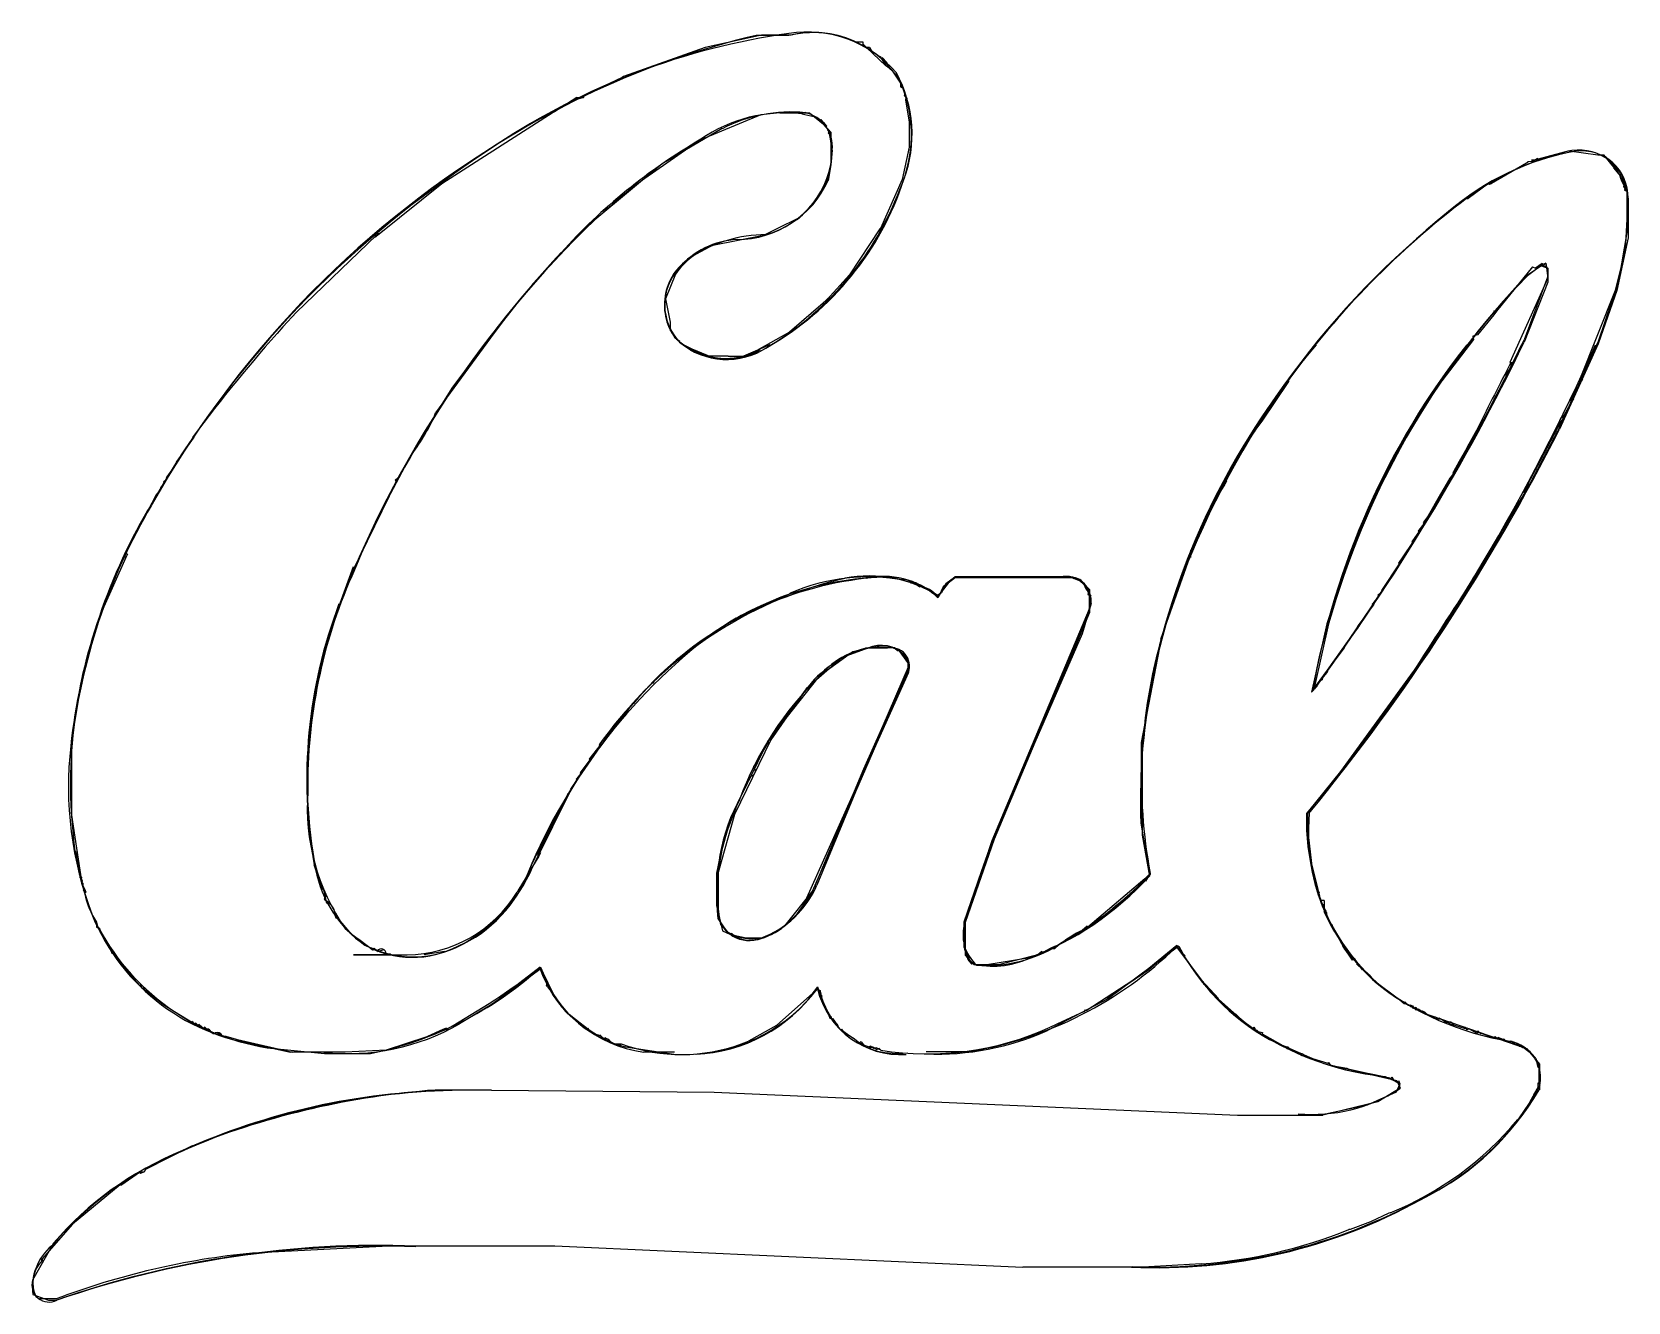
# Model space of a CAD drawing. Extents: x 25 to 1968, y 33 to 1579.
import ezdxf

# ---------------------------------------------------------------- set-up
doc = ezdxf.new("R2010")
doc.units = 0
doc.header["$MEASUREMENT"] = 0
doc.layers.add('Layer0', color=7, linetype='CONTINUOUS')

msp = doc.modelspace()

# ---------------------------------------------------------------- linework, layer by layer
at = {"layer": 'Layer0'}
for p, q in [((913.3, 1575.5), (844.5, 1560.5)), ((946.5, 1575), (906.7, 1575)), ((949.5, 1575.5), (913.3, 1575.5)), ((844.5, 1560.5), (745.2, 1524.8)), ((1027.3, 1567.3), (1036.6, 1567.3)), ((1036.6, 1567.3), (1036.5, 1564.7)), ((1036.5, 1564.7), (1036.5, 1562.6)), ((1036.5, 1564.7), (1036.6, 1563.5)), ((1036.5, 1564.7), (1041.1, 1560.5)), ((1044.5, 1560.5), (1041.1, 1560.5)), ((1041.1, 1560.5), (1049.3, 1552.7)), ((1044.5, 1560.5), (1049.3, 1552.7)), ((1049.3, 1552.7), (1064.2, 1538.4)), ((1057.5, 1549.5), (1064.2, 1538.4)), ((1060.3, 1548.2), (1066, 1541.8)), ((743.8, 1523.7), (696.7, 1501.3)), ((745.2, 1524.8), (743.8, 1523.7)), ((745.2, 1524.8), (743.8, 1523.7)), ((1082.4, 1518.7), (1082.4, 1512.5)), ((688.6, 1499.6), (671.5, 1488.5)), ((688.6, 1499.6), (689.5, 1497.5)), ((688.6, 1499.6), (696.6, 1499.6)), ((696.6, 1499.6), (689.5, 1497.5)), ((696.7, 1501.3), (696.6, 1499.6)), ((1082.4, 1512.5), (1084, 1511.5)), ((1087.9, 1502.9), (1086.7, 1501.7)), ((1086.7, 1501.7), (1090.2, 1498.2)), ((1087.9, 1502.9), (1090.2, 1498.2)), ((1090.2, 1498.2), (1088.3, 1497.7)), ((1088.3, 1497.7), (1088.5, 1496.5)), ((1090.2, 1498.2), (1088.5, 1496.5)), ((1088.5, 1496.5), (1093, 1469.5)), ((659.7, 1481), (524, 1394.5)), ((661.1, 1481.9), (659.7, 1481)), ((670.1, 1487.6), (661.1, 1481.9)), ((670.7, 1489.3), (670.1, 1487.6)), ((671.5, 1488.5), (670.1, 1487.6)), ((670.7, 1489.3), (671.5, 1488.5)), ((912.5, 1478.5), (838, 1447.5)), ((935.5, 1480.9), (912.5, 1478.5)), ((935.5, 1480.9), (971.6, 1480.9)), ((962.5, 1479.5), (980.5, 1475.5)), ((971.6, 1480.9), (984.2, 1470.6)), ((865.5, 1461.5), (792.5, 1418.5)), ((980.5, 1475.5), (997.5, 1457.4)), ((985.5, 1472.5), (984.2, 1470.6)), ((984.2, 1470.6), (990.7, 1465.2)), ((985.5, 1472.5), (990.7, 1465.2)), ((988.3, 1469.2), (991, 1466.3)), ((988.3, 1469.2), (990.7, 1465.2)), ((991, 1466.3), (990.5, 1464.5)), ((990.5, 1464.5), (991.5, 1463.5)), ((991, 1466.3), (990.7, 1465.2)), ((991, 1466.3), (992.6, 1464.6)), ((992.6, 1464.6), (991.5, 1463.5)), ((991.5, 1463.5), (994.5, 1460.5)), ((994.5, 1460.5), (993.5, 1459.5)), ((993.5, 1459.5), (995, 1458)), ((994.5, 1460.5), (995.5, 1459.5)), ((995, 1458), (994.5, 1456.5)), ((995.5, 1459.5), (995, 1458)), ((995, 1458), (996.5, 1456.5)), ((997.5, 1457.4), (997.5, 1417.5)), ((1093, 1469.5), (1093, 1438.8)), ((838, 1447.5), (771.2, 1400.7)), ((994.5, 1456.5), (996, 1455)), ((996.5, 1456.5), (996, 1455)), ((996, 1455), (997.5, 1453.5)), ((997.5, 1453.5), (996.6, 1452.6)), ((1093, 1438.8), (1084.5, 1399.5)), ((792.5, 1418.5), (710.5, 1350.5)), ((1844.5, 1419.5), (1801.8, 1394.8)), ((1845.9, 1421.3), (1844.5, 1419.5)), ((1845.8, 1420.2), (1844.5, 1419.5)), ((1852.6, 1421.4), (1845.9, 1421.3)), ((1850.5, 1423.5), (1852.6, 1421.4)), ((1850.5, 1423.5), (1855.2, 1423.5)), ((1855.2, 1423.5), (1852.6, 1421.4)), ((1857.7, 1425.3), (1855.2, 1423.5)), ((1859.5, 1423.5), (1855.2, 1423.5)), ((1857.7, 1425.3), (1858.5, 1424.5)), ((1896.5, 1434.5), (1858.5, 1424.5)), ((1858.5, 1424.5), (1859.5, 1423.5)), ((1896.5, 1434.5), (1931.3, 1429.5)), ((1931.3, 1429.5), (1938.3, 1429.5)), ((1938.3, 1429.5), (1958.6, 1404.1)), ((771.2, 1400.7), (759.8, 1392.6)), ((771.2, 1400.7), (759.8, 1392.6)), ((997.5, 1417.5), (994.5, 1398.5)), ((1084.5, 1399.5), (1058.2, 1339.8)), ((1952.3, 1415.4), (1950.8, 1413.8)), ((1958.6, 1404.1), (1950.8, 1413.8)), ((524, 1394.5), (447.7, 1333.1)), ((1798.3, 1394.7), (1773.5, 1376.5)), ((1799.5, 1395.5), (1798.3, 1394.7)), ((1798.3, 1394.7), (1799.5, 1393.5)), ((1799.5, 1395.5), (1801.8, 1394.8)), ((1801.8, 1394.8), (1799.5, 1393.5)), ((1963, 1392.7), (1962.6, 1390.9)), ((1962.6, 1390.9), (1964, 1388.7)), ((1963.4, 1394.6), (1963, 1392.7)), ((1963, 1392.7), (1964.4, 1390.6)), ((1964, 1388.7), (1963.5, 1386.5)), ((1963.5, 1386.5), (1966.5, 1385.5)), ((1964.4, 1390.6), (1964, 1388.7)), ((1964, 1388.7), (1966.1, 1385.6)), ((1966.1, 1385.6), (1966.5, 1385.5)), ((1966.5, 1385.5), (1966.5, 1351.5)), ((1967, 1384.3), (1967, 1337.5)), ((976.3, 1369.1), (959.3, 1353.1)), ((976.3, 1369.1), (974.9, 1368.8)), ((1772.6, 1377.4), (1771.4, 1376.5)), ((1771.4, 1376.5), (1773.5, 1376.5)), ((1772.6, 1377.4), (1773.5, 1376.5)), ((1968, 1376.9), (1968, 1328.5)), ((957.3, 1352.2), (932.9, 1340.1)), ((959.3, 1353.1), (956.5, 1350.5)), ((957.3, 1352.2), (956.5, 1350.5)), ((959.3, 1353.1), (957.3, 1352.2)), ((1966.5, 1351.5), (1964.5, 1313.5)), ((444.6, 1331.9), (347.2, 1238)), ((447.2, 1334.1), (442.9, 1329.2)), ((447.7, 1333.1), (442.9, 1329.2)), ((447.2, 1334.1), (447.7, 1333.1)), ((915.5, 1331.5), (853.9, 1319.1)), ((932.9, 1340.1), (915.5, 1331.5)), ((1057.2, 1339.5), (1020.5, 1283.5)), ((1058.2, 1339.8), (1057.2, 1339.5)), ((1968, 1328.5), (1954.5, 1264.5)), ((1967, 1337.5), (1956.5, 1275.5)), ((846.8, 1316.2), (846.8, 1316.2)), ((853.9, 1319.1), (852.1, 1318.5)), ((853.9, 1319.1), (852.1, 1318.5)), ((1964.5, 1313.5), (1952.5, 1264.5)), ((808.5, 1284.5), (796.5, 1254.5)), ((1020.5, 1283.5), (993.2, 1253.6)), ((1851.8, 1293.2), (1807.9, 1239.1)), ((1862.5, 1294.5), (1844.5, 1282.5)), ((1863.5, 1295.5), (1845.5, 1282.5)), ((1851.8, 1293.2), (1855.5, 1291.5)), ((1862.4, 1296.6), (1855.5, 1291.5)), ((1863.4, 1297.4), (1862.4, 1296.6)), ((1862.4, 1296.6), (1863.5, 1295.5)), ((1862.5, 1294.5), (1870.5, 1291.5)), ((1863.4, 1297.4), (1865.5, 1296.5)), ((1865.5, 1296.5), (1863.5, 1295.5)), ((1863.5, 1295.5), (1870, 1292.2)), ((1867.9, 1297.7), (1865.5, 1296.5)), ((1865.5, 1296.5), (1868.2, 1295.3)), ((1867.9, 1297.7), (1868.2, 1295.3)), ((1868.2, 1295.3), (1870.5, 1279.5)), ((1870, 1292.2), (1870, 1280.5)), ((1870.5, 1291.5), (1870.5, 1274.5)), ((1870.5, 1279.5), (1824.2, 1176.6)), ((1870, 1280.5), (1841.5, 1204.5)), ((1870.5, 1274.5), (1841.5, 1201.5)), ((1952.5, 1264.5), (1909.3, 1156.6)), ((1956.5, 1275.5), (1931.5, 1202.5)), ((1954.5, 1264.5), (1931.5, 1199.5)), ((796.5, 1254.5), (802.1, 1225.8)), ((988.1, 1249.2), (947.4, 1213.7)), ((994.7, 1254.9), (988.1, 1249.2)), ((994.7, 1254.9), (988.1, 1249.2)), ((996.5, 1256.5), (993.2, 1253.6)), ((994.7, 1254.9), (993.2, 1253.6)), ((347.2, 1238), (330.7, 1220.1)), ((599.2, 1228), (583.5, 1206.7)), ((599.2, 1228), (599.2, 1228)), ((802.1, 1225.8), (802.1, 1215.8)), ((1804.5, 1234.9), (1784.7, 1210.4)), ((1804.5, 1239.5), (1807.9, 1239.1)), ((1804.5, 1239.5), (1804.5, 1234.9)), ((1807.9, 1239.1), (1804.5, 1234.9)), ((330.7, 1220.1), (330.7, 1220.1)), ((583.5, 1206.7), (516.6, 1115.4)), ((802.1, 1215.8), (803.6, 1214.1)), ((808.5, 1207), (809.9, 1205.3)), ((809.5, 1206.7), (809.9, 1205.3)), ((809.9, 1205.3), (813.7, 1202.8)), ((947.4, 1213.7), (907.5, 1191.5)), ((1779.7, 1204.6), (1726.6, 1135.4)), ((1784.7, 1210.4), (1779.1, 1209)), ((1779.1, 1209), (1779.7, 1204.6)), ((575.5, 1198.5), (536.5, 1145.5)), ((813.9, 1202.1), (821.5, 1196.2)), ((818.5, 1198.5), (846.5, 1184.5)), ((821.5, 1196.2), (827.5, 1192.5)), ((827.5, 1192.5), (826.7, 1191.7)), ((828.5, 1193.5), (827.5, 1192.5)), ((828.5, 1193.5), (854.1, 1182.9)), ((923.5, 1198.5), (891.5, 1184.5)), ((911.7, 1192.2), (907.5, 1191.5)), ((1931.5, 1202.5), (1882.5, 1093.5)), ((1931.5, 1199.5), (1884.5, 1095.5)), ((872.5, 1184.5), (846.5, 1184.5)), ((872.5, 1184.5), (891.5, 1184.5)), ((1825.5, 1170.5), (1817, 1160.4)), ((1825.5, 1176.7), (1824.2, 1176.6)), ((1824.2, 1176.6), (1828.5, 1176.6)), ((1824.2, 1176.6), (1829.4, 1176.4)), ((1825.5, 1176.7), (1829.4, 1176.4)), ((1825.5, 1176.7), (1825.5, 1170.5)), ((1554.5, 1153.5), (1522.1, 1105.4)), ((1554.5, 1155.6), (1553.6, 1154.4)), ((1553.6, 1154.4), (1554.5, 1153.5)), ((1554.5, 1155.6), (1554.5, 1153.5)), ((1910.3, 1152.7), (1898.7, 1132.5)), ((1909.3, 1156.6), (1908.5, 1154.5)), ((1908.5, 1154.5), (1910.3, 1152.7)), ((1912.4, 1156.6), (1909.3, 1156.6)), ((1912.4, 1156.6), (1910.3, 1152.7)), ((536.5, 1145.5), (502.5, 1091.5)), ((1725.7, 1134), (1716.5, 1119.6)), ((1726.6, 1135.4), (1725.7, 1134)), ((1726.6, 1135.4), (1725.7, 1134)), ((1899.3, 1128.7), (1888.3, 1109.5)), ((1898.7, 1132.5), (1897.5, 1130.5)), ((1897.5, 1130.5), (1899.3, 1128.7)), ((1901.4, 1132.5), (1898.7, 1132.5)), ((1901.4, 1132.5), (1899.3, 1128.7)), ((516.6, 1115.4), (516.6, 1115.4)), ((1711.4, 1109.6), (1701.5, 1094.5)), ((1712.3, 1111), (1710.6, 1110.4)), ((1710.6, 1110.4), (1711.4, 1109.6)), ((1712.3, 1111), (1711.4, 1109.6)), ((1716.5, 1117.5), (1712.3, 1111)), ((1716.5, 1119.6), (1715.7, 1118.3)), ((1715.7, 1118.3), (1716.5, 1117.5)), ((1716.5, 1119.6), (1716.5, 1117.5)), ((1890.4, 1109.5), (1882.5, 1101.5)), ((1886.3, 1109.3), (1882.5, 1101.5)), ((1888.3, 1109.5), (1886.3, 1109.3)), ((1889.5, 1109.7), (1888.3, 1109.5)), ((1888.3, 1109.5), (1890.4, 1109.5)), ((1701.5, 1092.5), (1696.6, 1086.4)), ((1701.5, 1092.5), (1697.7, 1085.3)), ((1701.5, 1094.5), (1700.7, 1093.3)), ((1700.7, 1093.3), (1701.5, 1092.5)), ((1701.5, 1094.5), (1701.5, 1092.5)), ((1787.5, 1101.5), (1772.1, 1073.7)), ((1787.5, 1101.5), (1785.6, 1097.9)), ((1787.7, 1101.3), (1785.6, 1097.9)), ((1886, 1104.8), (1873.7, 1084)), ((1886, 1104.8), (1873.7, 1081)), ((1886, 1104.8), (1879.1, 1093.3)), ((1886, 1104.8), (1882.5, 1101.5)), ((1884.7, 1102.6), (1882.5, 1101.5)), ((1886, 1104.8), (1884.7, 1102.6)), ((221.5, 1084.5), (201.5, 1056.5)), ((221.4, 1086.6), (220.5, 1085.5)), ((220.5, 1085.5), (221.5, 1084.5)), ((221.4, 1086.6), (222.3, 1085.7)), ((222.3, 1085.7), (221.5, 1084.5)), ((1697.7, 1085.3), (1661.7, 1016.8)), ((1696.6, 1086.4), (1697.7, 1085.3)), ((1771.6, 1072.4), (1760.9, 1053.4)), ((1772.1, 1073.7), (1771.6, 1072.4)), ((1772.1, 1073.7), (1771.6, 1072.4)), ((1873.7, 1081), (1860.5, 1056.4)), ((1873.7, 1084), (1873.7, 1081)), ((201.5, 1054.5), (189.5, 1037.5)), ((201.5, 1056.5), (200.7, 1055.3)), ((200.7, 1055.3), (201.5, 1054.5)), ((201.5, 1056.5), (201.5, 1054.5)), ((487, 1064), (475.2, 1044.1)), ((487.9, 1065.4), (487, 1064)), ((1487.5, 1049.5), (1482.5, 1042.5)), ((1487.5, 1051.6), (1486.7, 1050.3)), ((1486.7, 1050.3), (1487.5, 1049.5)), ((1487.5, 1051.6), (1487.5, 1049.5)), ((1762.6, 1056.4), (1755.5, 1043.7)), ((1762.6, 1056.4), (1760.9, 1053.4)), ((1762.7, 1056.3), (1760.9, 1053.4)), ((1860.5, 1056.4), (1846.5, 1029.8)), ((186.5, 1030.5), (182.5, 1025.5)), ((186.5, 1032.5), (185.5, 1031.5)), ((185.5, 1031.5), (186.5, 1030.5)), ((189.5, 1035.5), (186.5, 1032.5)), ((186.5, 1032.5), (187.4, 1031.6)), ((187.4, 1031.6), (186.5, 1030.5)), ((189.5, 1037.5), (188.7, 1036.3)), ((188.7, 1036.3), (189.5, 1035.5)), ((189.5, 1037.5), (190.5, 1036.5)), ((190.5, 1036.5), (189.5, 1035.5)), ((468.8, 1032.2), (415.2, 922.8)), ((470.8, 1036.7), (467.5, 1033.5)), ((467.5, 1033.5), (468.8, 1032.2)), ((470.8, 1036.7), (468.8, 1032.2)), ((475.2, 1044.1), (470.8, 1036.7)), ((1476.9, 1032.5), (1475.7, 1030.3)), ((1475.7, 1030.3), (1477.2, 1028.8)), ((1481.8, 1041.2), (1476.9, 1032.5)), ((1479.4, 1032.5), (1476.9, 1032.5)), ((1479.4, 1032.5), (1477.2, 1028.8)), ((1482.5, 1042.5), (1481.7, 1041.3)), ((1482.5, 1042.5), (1481.8, 1041.2)), ((1750.8, 1035.2), (1739.6, 1016.3)), ((1751.5, 1036.5), (1750.6, 1035.4)), ((1751.5, 1036.5), (1750.8, 1035.2)), ((1755.5, 1041.5), (1751.5, 1036.5)), ((1755.5, 1043.7), (1754.7, 1042.3)), ((1754.7, 1042.3), (1755.5, 1041.5)), ((1755.5, 1043.7), (1755.5, 1041.5)), ((1846.5, 1029.8), (1845.7, 1028.3)), ((1846.5, 1029.8), (1846.5, 1027.5)), ((175.8, 1014.2), (138.6, 943.5)), ((176.5, 1015.5), (175.6, 1014.4)), ((176.5, 1015.5), (175.8, 1014.2)), ((182.5, 1023.5), (176.5, 1015.5)), ((182.5, 1025.5), (181.6, 1024.4)), ((181.6, 1024.4), (182.5, 1023.5)), ((182.5, 1025.5), (182.5, 1023.5)), ((1477.2, 1028.8), (1463.5, 1006.4)), ((1661.7, 1016.8), (1656.1, 1003.6)), ((1739.6, 1016.3), (1724.8, 990.2)), ((1842.1, 1017.9), (1832.5, 1002.7)), ((1842.2, 1021.5), (1840.6, 1019.4)), ((1840.6, 1019.4), (1842.1, 1017.9)), ((1844.4, 1021.5), (1842.1, 1017.9)), ((1846.5, 1027.5), (1842.2, 1021.5)), ((1844.4, 1021.5), (1842.2, 1021.5)), ((1845.7, 1028.3), (1846.5, 1027.5)), ((1462.9, 1005.1), (1436.5, 947.5)), ((1463.5, 1006.4), (1462.8, 1005.2)), ((1463.5, 1006.4), (1462.9, 1005.1)), ((1656.1, 1003.6), (1629.5, 940.7)), ((1832.5, 1002.7), (1823.5, 988.5)), ((1713.5, 972.5), (1712.6, 971.4)), ((1719.5, 980.5), (1713.5, 972.5)), ((1713.5, 972.5), (1713.5, 970.5)), ((1719.4, 982.6), (1718.5, 981.5)), ((1718.5, 981.5), (1719.5, 980.5)), ((1723.8, 988.7), (1719.4, 982.6)), ((1719.4, 982.6), (1720.4, 981.6)), ((1720.4, 981.6), (1719.5, 980.5)), ((1724.8, 990.2), (1723.8, 988.7)), ((1724.8, 990.2), (1723.8, 988.7)), ((1819.5, 979.5), (1812.5, 969.5)), ((1819.5, 981.5), (1818.6, 980.4)), ((1818.6, 980.4), (1819.5, 979.5)), ((1823.5, 986.5), (1819.5, 981.5)), ((1819.5, 981.5), (1819.5, 979.5)), ((1823.5, 988.5), (1822.7, 987.3)), ((1822.7, 987.3), (1823.5, 986.5)), ((1823.5, 988.5), (1823.5, 986.5)), ((1705.5, 957.5), (1694.5, 941.5)), ((1705.5, 959.5), (1704.7, 958.3)), ((1704.7, 958.3), (1705.5, 957.5)), ((1713.5, 970.5), (1705.5, 959.5)), ((1705.5, 959.5), (1705.5, 957.5)), ((1712.6, 971.4), (1713.5, 970.5)), ((1805.7, 955.3), (1803.5, 951.5)), ((1805.5, 957.5), (1804.7, 956.3)), ((1804.7, 956.3), (1805.7, 955.3)), ((1812.5, 967.5), (1805.5, 957.5)), ((1805.5, 957.5), (1806.5, 956.5)), ((1806.5, 956.5), (1805.7, 955.3)), ((1812.5, 969.5), (1811.7, 968.3)), ((1811.7, 968.3), (1812.5, 967.5)), ((1812.5, 969.5), (1812.5, 967.5)), ((139.6, 939.4), (111.2, 875.8)), ((138.6, 943.5), (137.5, 941.5)), ((137.5, 941.5), (139.6, 939.4)), ((141.4, 943.5), (138.6, 943.5)), ((141.4, 943.5), (139.6, 939.4)), ((1434.5, 940.5), (1398.8, 839.5)), ((1435.5, 944), (1433.5, 941.5)), ((1433.5, 941.5), (1434.5, 940.5)), ((1434.5, 940.5), (1435.5, 939.5)), ((1435.5, 948.5), (1435.5, 944)), ((1435.5, 948.5), (1436.5, 947.5)), ((1437.5, 946.5), (1435.5, 944)), ((1435.5, 944), (1435.5, 939.5)), ((1436.5, 947.5), (1437.5, 946.5)), ((1629.5, 940.7), (1622.9, 921.4)), ((1689.3, 933.7), (1688.5, 932.5)), ((1693.7, 940), (1689.3, 933.7)), ((1689.3, 933.7), (1690.3, 932.7)), ((1690.3, 932.7), (1689.5, 931.5)), ((1694.5, 941.5), (1693.7, 940)), ((1694.7, 941.3), (1693.7, 940)), ((1796.8, 940.5), (1779.3, 914.7)), ((1801.7, 948.6), (1796.8, 940.5)), ((1803.5, 951.5), (1801.7, 948.6)), ((416.4, 928.2), (398.2, 878.8)), ((416.4, 928.2), (415.2, 922.8)), ((1149.1, 916), (1134.5, 903.5)), ((1150.3, 916), (1137.5, 907.5)), ((1148.2, 915), (1137.5, 907.5)), ((1149.5, 915), (1140.5, 908.3)), ((1290.5, 915), (1148.2, 915)), ((1282.5, 916), (1149.1, 916)), ((1149.5, 915), (1292, 915)), ((1280.5, 916), (1150.3, 916)), ((1290.5, 915), (1302.5, 910.5)), ((1292, 915), (1293.5, 913.5)), ((1295.6, 914.5), (1293.5, 913.5)), ((1295.6, 914.5), (1296.5, 912.5)), ((1296.5, 912.5), (1296.9, 914.2)), ((1296.9, 914.2), (1306.7, 906)), ((1426.5, 922.5), (1399.5, 840.5)), ((1622.9, 921.4), (1601.5, 858.5)), ((1689.5, 931.5), (1668.5, 900.5)), ((1688.5, 932.5), (1689.5, 931.5)), ((1779.3, 914.7), (1778.5, 913.5)), ((1778.5, 913.5), (1779.5, 912.5)), ((1779.3, 914.7), (1780.3, 913.7)), ((1780.3, 913.7), (1779.5, 912.5)), ((946.9, 894.8), (883.9, 866.1)), ((948.2, 895.8), (946.9, 894.8)), ((948.2, 895.8), (946.9, 894.8)), ((1086, 913), (1085, 912)), ((1086, 913), (1087.3, 911.5)), ((1087.3, 911.5), (1095.5, 909.5)), ((1095.5, 909.5), (1094.5, 908.5)), ((1094.5, 908.5), (1099, 908.5)), ((1096.3, 910.3), (1095.5, 909.5)), ((1096.3, 910.3), (1099, 908.5)), ((1099, 908.5), (1103.5, 905.4)), ((1101.5, 908.5), (1099, 908.5)), ((1101.5, 908.5), (1103.5, 905.4)), ((1103.5, 907.5), (1103.5, 905.4)), ((1103.5, 907.5), (1105.6, 904.1)), ((1103.5, 905.4), (1105.9, 903.8)), ((1105.5, 906.5), (1105.6, 904.1)), ((1107.5, 905.5), (1105.6, 904.1)), ((1107.5, 905.5), (1110.8, 903.2)), ((1132.5, 896.5), (1126.5, 892.5)), ((1140.5, 908.3), (1127.5, 891.5)), ((1137.5, 907.5), (1127.8, 890.3)), ((1134.5, 903.5), (1128.9, 892.3)), ((1137.5, 907.5), (1132.5, 896.5)), ((1302.5, 910.5), (1312.5, 900.5)), ((1305.6, 906.5), (1311.3, 898.3)), ((1311, 896.7), (1310.5, 894.5)), ((1310.5, 894.5), (1312, 893.5)), ((1311.3, 898.3), (1311, 896.7)), ((1311, 896.7), (1314.1, 892.1)), ((1312.5, 900.5), (1312.5, 872.5)), ((1664.5, 894.5), (1663.5, 893.5)), ((1668.5, 898.5), (1664.5, 894.5)), ((1664.5, 894.5), (1665.4, 893.6)), ((1668.5, 900.5), (1667.7, 899.3)), ((1667.7, 899.3), (1668.5, 898.5)), ((1668.5, 900.5), (1669.5, 899.5)), ((1669.5, 899.5), (1668.5, 898.5)), ((111.3, 877.7), (111.2, 875.8)), ((398.9, 882.8), (398.2, 878.8)), ((1312, 876.5), (1193.5, 594.5)), ((1314.5, 883.5), (1303.5, 846.5)), ((1312, 893.5), (1314.1, 892.1)), ((1312, 893.5), (1312, 872.5)), ((1657.7, 881.3), (1639.5, 856.5)), ((1657.5, 883.5), (1656.6, 882.4)), ((1656.6, 882.4), (1657.7, 881.3)), ((1664.5, 892.5), (1657.5, 883.5)), ((1657.5, 883.5), (1658.5, 882.5)), ((1658.5, 882.5), (1657.7, 881.3)), ((1663.5, 893.5), (1664.5, 892.5)), ((1665.4, 893.6), (1664.5, 892.5)), ((883.7, 866.3), (882.6, 865.5)), ((883.9, 866.1), (882.6, 865.5)), ((1312, 872.5), (1190.5, 584.2)), ((1312.5, 872.5), (1196.5, 596.5)), ((1601.5, 858.5), (1582.5, 775.5)), ((1603.5, 858.5), (1586.5, 782.5)), ((1639.5, 856.5), (1638.7, 855.3)), ((1638.7, 855.3), (1639.6, 854.4)), ((1639.5, 856.5), (1640.5, 855.5)), ((1640.5, 855.5), (1639.6, 854.4)), ((1303.5, 846.5), (1203.5, 616.5)), ((1399.5, 840.5), (1375.5, 714)), ((1400.3, 841.7), (1398.8, 839.5)), ((1639.6, 854.4), (1622.5, 831.6)), ((1011.5, 817.5), (967.5, 779.5)), ((1024.5, 824.5), (983, 794.5)), ((1048.5, 831), (1011.5, 817.5)), ((1048.5, 829.9), (1024.5, 824.5)), ((1066.5, 829), (1040, 829)), ((1048.5, 829.9), (1074.4, 829.9)), ((1074.4, 829.9), (1078.5, 826.5)), ((1074.4, 829.9), (1075.1, 829.9)), ((1075.1, 829.9), (1079.7, 825.4)), ((1078.5, 826.5), (1079.7, 825.4)), ((1079.5, 827.5), (1079.5, 825.5)), ((1079.5, 827.5), (1079.7, 825.4)), ((1079.5, 827.5), (1092.8, 808.8)), ((1622.5, 829.5), (1601.5, 801.5)), ((1622.5, 831.6), (1621.6, 830.4)), ((1621.6, 830.4), (1622.5, 829.5)), ((1622.5, 831.6), (1622.5, 829.5)), ((1092, 802.5), (975.5, 533.5)), ((1092.8, 808.8), (1035.3, 675)), ((1091.5, 802.5), (1037.5, 681.5)), ((1092, 799.5), (1038.5, 680.5)), ((1091.5, 815.5), (1091.5, 802.5)), ((1092, 812.9), (1092, 802.5)), ((1390.5, 803.5), (1376.5, 712.5)), ((1601.5, 799.5), (1596.8, 794.2)), ((1601.5, 801.5), (1600.6, 800.4)), ((1600.6, 800.4), (1601.5, 799.5)), ((1601.5, 801.5), (1602.5, 800.5)), ((1602.5, 800.5), (1601.5, 799.5)), ((1706.5, 800.5), (1618, 679)), ((782.2, 788.2), (780.7, 786.9)), ((780.7, 786.9), (781.5, 786.5)), ((782.2, 788.2), (781.5, 786.5)), ((782.2, 788.2), (781.6, 786.7)), ((967.5, 779.5), (920.5, 714.5)), ((983, 794.5), (921.5, 716.4)), ((966.5, 777.5), (924.5, 717.5)), ((1588.5, 781.5), (1582.5, 775.5)), ((1584.5, 781.5), (1586.5, 779.5)), ((1586.5, 782.5), (1587.5, 781.5)), ((1588.4, 783.6), (1587.5, 782.5)), ((1587.5, 782.5), (1588.5, 781.5)), ((1592.9, 788.9), (1588.4, 783.6)), ((1588.4, 783.6), (1589.5, 782.5)), ((1589.5, 782.5), (1588.5, 781.5)), ((1595.5, 792), (1592.9, 788.9)), ((1595.5, 790.5), (1592.9, 788.9)), ((1596.8, 794.2), (1595.5, 792)), ((1596.8, 794.2), (1595.5, 792)), ((1595.5, 792), (1595.5, 790.5)), ((738.5, 740.5), (683.5, 661.5)), ((73.5, 709.8), (73.5, 625.5)), ((716.5, 710.5), (704.5, 695.5)), ((716.5, 712.4), (715.6, 711.4)), ((715.6, 711.4), (716.5, 710.5)), ((716.5, 712.4), (716.5, 710.5)), ((924.5, 717.5), (880.5, 626.5)), ((920.5, 714.5), (883.5, 639.5)), ((917.4, 707.6), (906.3, 689.2)), ((921.5, 714.5), (916.6, 708.4)), ((916.6, 708.4), (917.4, 707.6)), ((921.5, 714.5), (917.4, 707.6)), ((921.5, 716.4), (920.7, 715.3)), ((920.7, 715.3), (921.5, 714.5)), ((921.5, 716.4), (921.5, 714.5)), ((1375.5, 714), (1375.5, 670.5)), ((1376.5, 712.5), (1376.5, 601.5)), ((704.5, 693.5), (693.5, 678.5)), ((704.5, 695.5), (703.6, 694.4)), ((703.6, 694.4), (704.5, 693.5)), ((704.5, 695.5), (704.5, 693.5)), ((906.3, 689.2), (903.5, 684.5)), ((906.3, 687), (903.5, 684.5)), ((903.5, 684.5), (904.6, 683.4)), ((906.3, 689.2), (906.3, 687)), ((1037.5, 681.5), (977.5, 537.5)), ((1038.5, 680.5), (980.5, 540.5)), ((1625.5, 687.5), (1576.5, 627.5)), ((683.5, 661.5), (634.5, 562.5)), ((688.5, 668.5), (681.5, 658.5)), ((688.5, 670.5), (687.6, 669.4)), ((687.6, 669.4), (688.5, 668.5)), ((693.5, 676.5), (688.5, 670.5)), ((688.5, 670.5), (688.5, 668.5)), ((693.5, 678.5), (692.7, 677.3)), ((692.7, 677.3), (693.5, 676.5)), ((693.5, 678.5), (693.5, 676.5)), ((1035.3, 675), (968.2, 524.8)), ((1375.5, 670.5), (1376.5, 601.5)), ((1618, 679), (1577.5, 628.3)), ((671.8, 641.2), (641.5, 579.6)), ((672.5, 642.5), (671.7, 641.3)), ((672.5, 642.5), (671.8, 641.2)), ((677.5, 649.5), (672.5, 642.5)), ((677.5, 651.5), (676.6, 650.4)), ((676.6, 650.4), (677.5, 649.5)), ((681.5, 656.5), (677.5, 651.5)), ((677.5, 651.5), (677.5, 649.5)), ((681.5, 658.5), (680.7, 657.3)), ((680.7, 657.3), (681.5, 656.5)), ((681.5, 658.5), (681.5, 656.5)), ((73.5, 625.5), (85.5, 545.5)), ((880.5, 626.5), (860.5, 556)), ((1577.5, 628.3), (1577.5, 612.5)), ((1203.5, 616.5), (1160.5, 496.5)), ((1375, 616.5), (1385.5, 552.5)), ((1577.5, 612.5), (1582.7, 566.7)), ((1196.5, 596.5), (1161, 495.1)), ((1193.5, 594.5), (1161, 495.5)), ((1190.5, 584.2), (1180.8, 556.5)), ((1376.5, 601.5), (1386.5, 553.5)), ((1376.5, 601.5), (1385.5, 551.5)), ((77.6, 582.4), (78.5, 581.5)), ((368.5, 565.5), (378.5, 535.5)), ((642.2, 575.8), (628.9, 553.8)), ((641.5, 579.6), (640.5, 577.5)), ((640.5, 577.5), (642.2, 575.8)), ((644.4, 579.6), (641.5, 579.6)), ((644.4, 579.6), (642.2, 575.8)), ((1582.1, 568.1), (1582.7, 566.7)), ((1582.1, 568.1), (1590.3, 535.3)), ((83.5, 554.5), (82.7, 553.7)), ((82.7, 553.7), (84, 551.8)), ((84, 551.8), (83.6, 549.9)), ((83.6, 549.9), (85, 547.8)), ((84, 551.8), (85.4, 549.6)), ((85, 547.8), (84.6, 545.9)), ((84.6, 545.9), (86, 543.8)), ((85.4, 549.6), (85, 547.8)), ((85, 547.8), (86.4, 545.6)), ((86.4, 545.6), (86, 543.8)), ((626.7, 550.3), (616.6, 533.4)), ((628.9, 553.8), (626.7, 550.3)), ((628.9, 553.8), (626.8, 550.2)), ((858.5, 555.1), (858.5, 515.5)), ((860.5, 556), (860.5, 507.5)), ((1180.8, 556.5), (1159.5, 495.5)), ((1379.8, 548), (1310.5, 489.5)), ((1386.5, 554.5), (1379.8, 548)), ((1379.8, 548), (1380.5, 545.5)), ((1379.8, 548), (1380.5, 545.5)), ((1386.5, 554.5), (1380.5, 545.5)), ((86, 543.8), (85.7, 542.5)), ((85.7, 542.5), (86.6, 540.6)), ((86, 543.8), (87.5, 541.5)), ((87.5, 541.5), (86.6, 540.6)), ((86.6, 540.6), (89, 536)), ((89, 536), (87.5, 534.5)), ((87.5, 534.5), (91, 532)), ((88.8, 532.3), (91, 532)), ((88.8, 532.3), (89.5, 530.5)), ((89, 536), (91, 532)), ((91, 532), (89.5, 530.5)), ((379.5, 536.5), (377.5, 534.5)), ((378.5, 535.5), (377.5, 534.5)), ((379.5, 536.5), (378.5, 535.5)), ((379.5, 536.5), (381.2, 529.6)), ((382.1, 525.7), (380.9, 523.3)), ((381.2, 529.6), (382.9, 527.2)), ((381.2, 529.6), (382.1, 525.7)), ((382.9, 527.2), (382.1, 525.7)), ((382.1, 525.7), (383.1, 521.7)), ((616.6, 533.4), (615.7, 532)), ((616.6, 533.4), (615.7, 532)), ((975.5, 533.5), (941.5, 491.5)), ((968.2, 524.8), (967.6, 523.4)), ((968.2, 524.8), (969.5, 523.5)), ((1590.3, 535.3), (1589.5, 534.5)), ((1589.5, 534.5), (1590.8, 533.3)), ((1590.3, 535.3), (1590.8, 533.3)), ((1590.8, 533.3), (1592.6, 531.6)), ((1590.8, 533.3), (1591.5, 530.5)), ((1592.6, 531.6), (1591.5, 530.5)), ((1591.5, 530.5), (1593.7, 521.7)), ((380.9, 523.3), (383.1, 521.7)), ((383.1, 521.7), (383.7, 519.1)), ((383.7, 519.1), (388.7, 517.3)), ((394, 505.9), (393.5, 506)), ((393.5, 506), (394.3, 503.3)), ((858.5, 515.5), (865.9, 484.8)), ((963.5, 515.5), (954.6, 503)), ((964.5, 518.5), (963.5, 517.5)), ((965.3, 517.7), (963.5, 515.5)), ((963.5, 517.5), (963.5, 515.5)), ((963.5, 515.5), (963.5, 514)), ((968.5, 522.5), (964.5, 518.5)), ((964.5, 518.5), (965.3, 517.7)), ((967.6, 523.4), (968.5, 522.5)), ((969.5, 523.5), (968.5, 522.5)), ((1598.3, 521.7), (1593.7, 521.7)), ((1593.7, 521.7), (1594.5, 518.5)), ((1594.5, 518.5), (1598.3, 516.1)), ((1595.7, 516.1), (1598.3, 516.1)), ((1595.7, 516.1), (1598.3, 511.9)), ((1600.2, 508.7), (1597.6, 508.4)), ((1597.6, 508.4), (1599.6, 504.6)), ((1598.3, 521.7), (1598.3, 516.1)), ((1598.3, 516.1), (1598.3, 511.9)), ((1598.3, 511.9), (1600.2, 508.7)), ((1600.2, 508.7), (1598.5, 508.5)), ((1601.5, 506.5), (1599.6, 504.6)), ((1600.2, 508.7), (1601.5, 506.5)), ((101.9, 498.4), (103.8, 495.2)), ((103.8, 495.2), (105.6, 488.7)), ((103.8, 495.2), (103.8, 489.5)), ((103.8, 489.5), (105.6, 488.7)), ((105.6, 488.7), (107.5, 488)), ((105.6, 488.7), (106.1, 487.2)), ((106.1, 487.2), (108.2, 483.7)), ((107.5, 488), (108.2, 483.7)), ((394.3, 503.3), (395.5, 503)), ((394.3, 503.3), (395, 500.5)), ((395, 500.5), (397.6, 500)), ((395.5, 503), (397.6, 500)), ((397.6, 500), (406.2, 488.1)), ((397.6, 500), (414.3, 480.4)), ((402.8, 492.3), (414.3, 480.4)), ((402.8, 492.3), (414.3, 480.4)), ((406.5, 487.5), (430.5, 467.5)), ((860, 499.7), (870.5, 484.5)), ((1159.5, 495.5), (1159.5, 465.5)), ((1160.5, 496.5), (1160.5, 462.5)), ((1161, 495.5), (1161, 455.2)), ((1309.6, 490.4), (1303.5, 485.2)), ((1310.5, 489.5), (1303.5, 485.2)), ((1309.6, 490.4), (1310.5, 489.5)), ((1599.6, 504.6), (1602.1, 499.5)), ((1602.1, 499.5), (1606.4, 491.3)), ((1602.1, 499.5), (1606.4, 491.3)), ((1607.7, 492.3), (1606.4, 491.3)), ((1607.7, 492.3), (1607.7, 488.7)), ((412.7, 481.8), (414.3, 480.4)), ((412.7, 481.8), (414.3, 480.4)), ((429.7, 469.4), (430.5, 468.5)), ((865.9, 484.8), (874.8, 480.8)), ((877, 481.5), (874.8, 480.8)), ((874.8, 480.8), (877.5, 479.5)), ((877, 481.5), (878.8, 480.1)), ((878.8, 480.1), (877.5, 479.5)), ((878.8, 480.1), (879.5, 479.6)), ((879.5, 479.6), (894.5, 476.5)), ((894.5, 476.5), (915.6, 476.5)), ((1274.8, 467.2), (1270.1, 463.4)), ((1303.5, 485.2), (1300.9, 484.1)), ((1300.9, 484.1), (1300.9, 484.1)), ((1418.9, 466.9), (1373.4, 429.5)), ((1418.5, 466.5), (1384.5, 437.5)), ((1418.5, 466.5), (1443.5, 430.5)), ((1610.1, 484.8), (1615.4, 476.3)), ((1615.4, 476.3), (1623, 462.7)), ((1620.5, 466.5), (1623, 462.7)), ((121.2, 460.7), (124, 457.3)), ((121.2, 460.7), (122.5, 457.6)), ((122.5, 457.6), (124, 457.3)), ((124, 457.3), (135.7, 443)), ((124, 457.3), (135.7, 443)), ((462.5, 455.5), (416.8, 455.5)), ((416.8, 455.5), (481.7, 455.5)), ((416.8, 455.5), (481.7, 455.5)), ((438.5, 464.5), (437.4, 463.4)), ((438.5, 464.5), (439.9, 461.3)), ((441.2, 463.9), (439.9, 461.3)), ((442.5, 462), (439.9, 461.3)), ((441.2, 463.9), (442.5, 462)), ((443.7, 462.3), (442.5, 462)), ((443.7, 462.3), (445.5, 460.5)), ((445.5, 460.5), (446.5, 459.5)), ((453.6, 461.9), (446.5, 459.5)), ((456.4, 456.9), (453.7, 456.5)), ((461.5, 456.5), (453.7, 456.5)), ((461.5, 456.5), (453.7, 456.5)), ((461.5, 456.5), (462.5, 455.5)), ((527.5, 459.5), (502.5, 455.5)), ((1159.5, 465.5), (1167.2, 447.9)), ((1160.5, 462.5), (1164.5, 450.5)), ((1161, 455.2), (1169.5, 445.5)), ((1164.5, 450.5), (1173.8, 443.5)), ((1164.5, 450), (1168.2, 445.4)), ((1165.5, 449.8), (1168.2, 445.4)), ((1167.5, 448.3), (1170.8, 444.8)), ((1237.5, 451.5), (1187.5, 443.5)), ((1249.6, 455.6), (1203.5, 444)), ((1254.5, 459.5), (1249.6, 455.6)), ((1256.5, 457.5), (1249.8, 455.7)), ((1254.5, 459.5), (1255.5, 458.5)), ((1264.4, 463.4), (1255.5, 458.5)), ((1255.5, 458.5), (1256.5, 457.5)), ((1270.7, 466.1), (1264.4, 463.4)), ((1264.4, 463.4), (1270.1, 463.4)), ((1270.7, 466.1), (1270.1, 463.4)), ((1421, 466.1), (1335.5, 402.5)), ((1418.5, 465.5), (1459.5, 410.5)), ((1422.6, 461), (1424.7, 458.5)), ((1424.7, 458.5), (1427, 454.6)), ((1427, 454.6), (1429.1, 454.6)), ((1427, 454.6), (1438.4, 438.7)), ((1427, 454.6), (1438.4, 438.7)), ((1623, 462.7), (1625.6, 458.9)), ((1625.6, 458.9), (1635.7, 450.2)), ((1625.6, 458.9), (1632.1, 449)), ((1634.6, 449.9), (1632.1, 449)), ((1635.7, 450.2), (1634.6, 449.9)), ((1634.6, 449.9), (1644.7, 437.9)), ((135.7, 443), (142.2, 435.1)), ((142.2, 435.1), (147.7, 428.3)), ((142.2, 435.1), (147.7, 428.3)), ((145.5, 429.5), (151.7, 423.3)), ((147.7, 428.3), (151.7, 423.3)), ((644.5, 438.5), (585.5, 395.5)), ((644, 440.5), (594.5, 402.5)), ((644, 440.5), (662.5, 402.5)), ((644.4, 440.5), (647.3, 433.3)), ((647.3, 433.3), (646.5, 432.5)), ((646.5, 432.5), (647.9, 431.5)), ((647.3, 433.3), (647.9, 431.5)), ((647.9, 431.5), (647.5, 429.5)), ((647.5, 429.5), (652, 421.2)), ((647.9, 431.5), (652, 421.2)), ((1168.2, 445.4), (1169.2, 444.2)), ((1170.8, 444.8), (1169.2, 444.2)), ((1172.5, 445.5), (1170.8, 444.8)), ((1170.8, 444.8), (1171.5, 444)), ((1171.5, 444), (1173.5, 444)), ((1172.5, 445.5), (1173.5, 444)), ((1173.5, 444), (1203.5, 444)), ((1187.5, 443.5), (1173.8, 443.5)), ((1373.4, 429.5), (1308.5, 387.5)), ((1384.5, 437.5), (1333.5, 402.5)), ((1376.5, 431.5), (1373.4, 429.5)), ((1438.4, 438.7), (1445.6, 427.9)), ((1443.5, 430.5), (1469.5, 402.5)), ((1445.6, 427.9), (1449.8, 422.5)), ((1445.6, 427.9), (1450.6, 421.5)), ((1637.5, 444.5), (1644.7, 437.9)), ((1640.3, 443.2), (1640, 442)), ((1640.3, 443.2), (1644.5, 437.5)), ((1645, 438.4), (1652.8, 431.1)), ((1650.5, 433.5), (1652.8, 431.1)), ((1652.8, 431.1), (1658.2, 424.9)), ((1652.8, 431.1), (1658.2, 424.9)), ((151.9, 423.3), (158.5, 416.4)), ((156.5, 419.5), (158.5, 416.4)), ((159, 415.5), (160.5, 415.5)), ((159, 415.5), (164.6, 410.8)), ((160.5, 415.5), (164.6, 410.8)), ((164.6, 410.8), (171.8, 404.8)), ((165.5, 411.5), (171.8, 404.8)), ((165.6, 410.5), (171.8, 404.8)), ((166, 411), (168.4, 408.4)), ((166.4, 409.9), (168.4, 408.4)), ((168.4, 408.4), (171.8, 404.8)), ((168.4, 408.4), (186.7, 394.5)), ((652, 421.2), (651.1, 418)), ((651.1, 418), (653.3, 417.4)), ((652, 421.2), (653.3, 418.8)), ((653.3, 418.8), (653.3, 417.4)), ((653.3, 417.4), (654.5, 417)), ((653.3, 417.4), (653.3, 415.8)), ((653.3, 415.8), (656.4, 412.2)), ((656.4, 412.2), (660.1, 405.7)), ((975.9, 408.8), (931.5, 369.5)), ((981.5, 416.5), (970.5, 402.5)), ((979.5, 413.9), (975.9, 408.8)), ((981, 413.4), (975.9, 408.8)), ((979.5, 413.9), (981, 413.4)), ((979.5, 413.9), (983.5, 412.5)), ((980.5, 413.5), (984.5, 411.5)), ((981.5, 416.5), (986.5, 402.5)), ((983.5, 412.5), (982.5, 411.5)), ((982.5, 411.5), (984, 410)), ((983.5, 412.5), (984.7, 412.1)), ((984, 410), (983.5, 408.5)), ((983.5, 408.5), (985, 407)), ((984.7, 412.1), (984, 410)), ((984, 410), (985.5, 408.5)), ((985.5, 408.5), (985, 407)), ((1451, 423), (1450.7, 421.1)), ((1450.7, 421.1), (1452.5, 420.4)), ((1450.7, 421.1), (1451.5, 419.5)), ((1453.9, 417.6), (1458, 413.5)), ((1454.2, 417.9), (1458, 413.5)), ((1458, 413.5), (1464.6, 407)), ((1459.5, 410.5), (1492.5, 379.5)), ((1463.5, 408.5), (1463.3, 407.4)), ((1658.2, 424.9), (1690.2, 400.9)), ((182.5, 397.2), (186.7, 394.5)), ((186.7, 394.5), (219.1, 373.6)), ((585.5, 395.5), (545.5, 371.5)), ((660.1, 405.7), (674.8, 386.5)), ((985, 407), (984.5, 405.5)), ((984.5, 405.5), (985.7, 403.1)), ((985, 407), (986.5, 405.5)), ((986.5, 405.5), (985.7, 403.1)), ((985.7, 403.1), (986.5, 401.5)), ((985.7, 403.1), (986.5, 401.5)), ((986.5, 401.5), (993.5, 386.6)), ((1335.5, 402.5), (1261.5, 363.5)), ((1307.2, 388.8), (1306, 386.5)), ((1307.2, 388.8), (1306, 386.5)), ((1307.2, 388.8), (1308.5, 387.5)), ((1307.2, 388.8), (1308.5, 387.5)), ((1463.3, 407.4), (1464.1, 406.5)), ((1465.8, 404.9), (1488.3, 385.1)), ((1690.2, 400.9), (1695.5, 396.5)), ((1696.2, 398.4), (1695.5, 396.5)), ((1695.5, 396.5), (1698.5, 396.5)), ((1696.2, 398.4), (1698.5, 396.5)), ((1698.5, 396.5), (1701.8, 393.8)), ((1703.5, 394.5), (1701.8, 393.8)), ((1701.8, 393.8), (1703.4, 392.4)), ((1704.5, 393), (1703.4, 392.4)), ((1703.5, 394.5), (1704.5, 393)), ((1705.5, 393.5), (1704.5, 393)), ((1704.5, 393), (1706.3, 390.2)), ((1705.5, 393.5), (1707.8, 390.8)), ((1707.8, 390.8), (1706.3, 390.2)), ((1709.5, 391.5), (1707.8, 390.8)), ((1707.8, 390.8), (1710.1, 388.1)), ((1709.5, 391.5), (1711.8, 388.8)), ((1711.8, 388.8), (1710.1, 388.1)), ((1713.5, 389.5), (1711.8, 388.8)), ((1711.8, 388.8), (1713.1, 387.3)), ((1713.5, 389.5), (1715, 388.2)), ((220.5, 374.5), (219.1, 373.6)), ((219.1, 373.6), (222.1, 371.6)), ((220.5, 374.5), (222.1, 371.6)), ((224.5, 372.5), (222.1, 371.6)), ((222.1, 371.6), (224.1, 370.3)), ((225.8, 371.2), (224.1, 370.3)), ((224.5, 372.5), (225.8, 371.2)), ((225.8, 371.2), (227.2, 369.8)), ((228.8, 370.7), (227.2, 369.8)), ((228.8, 370.7), (230.5, 369)), ((679.1, 383.4), (679, 382)), ((679.1, 383.4), (692.6, 372.7)), ((692.5, 372.5), (703.4, 364.3)), ((692.6, 372.7), (703.4, 364.1)), ((695.5, 370.5), (703.4, 364.3)), ((695.5, 370.5), (699.3, 367.5)), ((931.5, 369.5), (897.5, 350.5)), ((993.5, 386.6), (995.3, 381.6)), ((995.3, 381.6), (998, 380.3)), ((995.3, 381.6), (996.5, 378.6)), ((996.5, 378.6), (998.2, 378.3)), ((998, 380.3), (998.2, 378.3)), ((998.2, 378.3), (999.8, 377.9)), ((999.8, 377.9), (1002.5, 374.4)), ((1271.1, 370.5), (1265.9, 368.1)), ((1272.7, 371.3), (1271.1, 370.5)), ((1272.8, 371.3), (1271.1, 370.5)), ((1306, 386.5), (1272.7, 371.3)), ((1306, 386.5), (1305.5, 385.5)), ((1488.3, 385.1), (1490.8, 383)), ((1488.3, 385.1), (1490.8, 383)), ((1490.8, 383), (1490.4, 380.8)), ((1490.4, 380.8), (1494.7, 379.5)), ((1490.8, 383), (1494.7, 379.5)), ((1494.7, 379.5), (1501.8, 373.3)), ((1498.5, 375.5), (1501.8, 373.3)), ((1498.5, 375.5), (1511.3, 366.5)), ((1715, 388.2), (1713.1, 387.3)), ((1715, 388.2), (1716.5, 387)), ((1717.5, 387.5), (1716.5, 387)), ((1716.5, 387), (1718, 385.8)), ((1717.5, 387.5), (1718, 385.8)), ((1717.5, 385.5), (1844.5, 341.5)), ((1719.5, 386.5), (1718, 385.8)), ((1718, 385.8), (1719.5, 384.5)), ((1719.5, 384.5), (1721.8, 384.5)), ((1721.8, 384.5), (1724.2, 382.3)), ((1724.6, 382.5), (1724.2, 382.3)), ((1724.6, 382.5), (1727.9, 380.9)), ((1732.5, 379.5), (1731.5, 378.5)), ((1731.5, 378.5), (1737.3, 377.6)), ((1733.3, 380.3), (1732.5, 379.5)), ((1733.3, 380.3), (1737.3, 377.6)), ((1738.5, 378.5), (1737.3, 377.6)), ((1737.3, 377.6), (1740.1, 377.6)), ((1738.5, 378.5), (1740.1, 377.6)), ((1740.1, 377.6), (1745.5, 374.5)), ((1745.5, 374.5), (1744.5, 373.5)), ((1744.5, 373.5), (1748.8, 373.5)), ((1746.3, 375.3), (1745.5, 374.5)), ((1746.3, 375.3), (1748.8, 373.5)), ((1748.8, 373.5), (1751.5, 371.5)), ((1752.5, 373.5), (1748.8, 373.5)), ((1751.5, 371.5), (1755.7, 370.3)), ((1752.5, 373.5), (1755.7, 370.3)), ((1755.7, 370.3), (1757.9, 369.6)), ((1755.7, 370.3), (1757.9, 369.6)), ((1757.9, 369.6), (1768.5, 366.5)), ((235.5, 367.5), (233.8, 365.8)), ((233.8, 365.8), (238.1, 365.3)), ((235.5, 367.5), (238.1, 365.3)), ((240.6, 365.3), (238.1, 365.3)), ((240.6, 365.3), (242.7, 362.3)), ((250.9, 361.1), (253.5, 358.5)), ((253.5, 358.5), (256.7, 357.6)), ((256.7, 357.6), (258.1, 356.4)), ((256.7, 357.6), (261.1, 356.4)), ((258.1, 356.4), (261.1, 356.4)), ((261.1, 356.4), (273.9, 352.9)), ((269.5, 352.5), (339.8, 337)), ((273.9, 352.9), (275.5, 352.5)), ((273.9, 352.9), (275.5, 352.5)), ((275.5, 352.5), (342.3, 337)), ((504.8, 355.5), (456.5, 339.5)), ((506.7, 356.3), (504.8, 355.5)), ((506.8, 356.2), (504.8, 355.5)), ((525.2, 364.6), (506.7, 356.3)), ((529.5, 366.5), (525.2, 364.6)), ((525.2, 364.6), (531.4, 364.6)), ((529.5, 366.5), (530.5, 365.5)), ((530.5, 365.5), (531.4, 364.6)), ((699.3, 367.5), (703.4, 364.1)), ((699.3, 367.5), (703.4, 364.1)), ((701.5, 366.5), (703.5, 363.9)), ((703.4, 364.1), (709.5, 359.5)), ((703.4, 364.1), (713.7, 357.7)), ((714.5, 358.5), (713.7, 357.7)), ((713.7, 357.7), (715.2, 356.8)), ((714.5, 358.5), (715.2, 356.8)), ((716.8, 357.7), (715.2, 356.8)), ((715.2, 356.8), (715.7, 355.3)), ((718.5, 356), (715.7, 355.3)), ((716.8, 357.7), (718.5, 356)), ((718.5, 356), (721.7, 353.3)), ((723.5, 354.5), (721.7, 353.3)), ((725.1, 353.3), (723.2, 352.4)), ((723.2, 352.4), (729.2, 350.1)), ((723.5, 354.5), (725.1, 353.3)), ((729.2, 350.1), (734.1, 347.4)), ((1010.8, 365.2), (1009.6, 364.4)), ((1009.6, 364.4), (1014.5, 359.5)), ((1010.8, 365.2), (1014.5, 359.5)), ((1013.4, 362.1), (1018, 358.9)), ((1014.5, 359.5), (1018, 358.9)), ((1018, 358.9), (1024.4, 354.5)), ((1024.6, 354.4), (1026.5, 353.5)), ((1024.6, 354.4), (1032.7, 348.3)), ((1026.5, 353.5), (1032.7, 348.3)), ((1265.9, 368.1), (1264.5, 367.5)), ((1266, 368), (1264.5, 367.5)), ((1512.5, 367.5), (1511.3, 366.5)), ((1511.3, 366.5), (1514.6, 364.2)), ((1512.5, 367.5), (1514.6, 364.2)), ((1515.6, 364.3), (1517.7, 362.2)), ((1515.6, 364.3), (1517.7, 362.2)), ((1517.7, 362.2), (1522.5, 358.3)), ((1517.7, 362.2), (1523.1, 361)), ((1522.7, 359.5), (1522.5, 358.3)), ((1522.7, 359.5), (1522.5, 358.5)), ((1523.1, 361), (1522.7, 359.5)), ((1522.7, 359.5), (1550.7, 343.7)), ((1531.5, 352.5), (1597.5, 323.5)), ((1769.5, 367.5), (1768.5, 366.5)), ((1768.5, 366.5), (1770.7, 365.9)), ((1769.5, 367.5), (1770.7, 365.9)), ((1772.5, 366.5), (1770.7, 365.9)), ((1770.7, 365.9), (1771.9, 364.3)), ((1774.5, 365.5), (1771.9, 364.3)), ((1772.5, 366.5), (1774.5, 365.5)), ((1774.5, 365.5), (1780.4, 362.4)), ((1781.3, 363.3), (1780.4, 362.4)), ((1780.4, 362.4), (1781.8, 361.6)), ((1781.3, 363.3), (1781.8, 361.6)), ((1785.5, 362.5), (1781.8, 361.6)), ((1781.8, 361.6), (1784.5, 360.2)), ((1787, 361), (1784.5, 360.2)), ((1785.5, 362.5), (1787, 361)), ((1787, 361), (1788.5, 359.5)), ((1787, 361), (1789.2, 360.2)), ((1789.2, 360.2), (1788.5, 359.5)), ((1789.2, 360.2), (1804.7, 354.7)), ((1806.3, 356.3), (1804.7, 354.7)), ((1804.7, 354.7), (1809.9, 352.9)), ((1806.3, 356.3), (1809.9, 352.9)), ((1809.6, 355.3), (1811.5, 354.5)), ((1809.6, 355.3), (1809.9, 352.9)), ((1811.5, 354.5), (1809.9, 352.9)), ((1811.5, 354.5), (1816.4, 352.4)), ((1817.2, 353.2), (1816.4, 352.4)), ((1816.4, 352.4), (1818.2, 351.7)), ((1817.2, 353.2), (1818.2, 351.7)), ((1818.2, 351.7), (1820.9, 350.6)), ((1820.9, 350.6), (1831.2, 346.3)), ((1820.9, 350.6), (1826.4, 350.6)), ((1826.4, 350.6), (1831.2, 346.3)), ((311.5, 342.5), (381.5, 335.5)), ((380.5, 337), (339.8, 337)), ((406.5, 337), (342.3, 337)), ((381.5, 335.5), (437.4, 335.5)), ((456.5, 339.5), (406.5, 337)), ((734.1, 347.4), (741.5, 345.5)), ((734.1, 347.4), (742.6, 347.4)), ((742.6, 347.4), (741.5, 345.5)), ((742.6, 347.4), (751.9, 343.9)), ((747.5, 343.5), (806.5, 334.5)), ((751.9, 343.9), (753.2, 343.6)), ((751.9, 343.9), (753.2, 343.6)), ((807.5, 337), (769.6, 337)), ((1034.5, 349.5), (1032.7, 348.3)), ((1032.7, 348.3), (1037.3, 346.2)), ((1034.5, 349.5), (1037.3, 346.2)), ((1037.3, 346.2), (1043.8, 343.6)), ((1046.5, 344.5), (1043.8, 343.6)), ((1043.8, 343.6), (1046.5, 342.5)), ((1046.5, 344.5), (1048, 343)), ((1048, 343), (1046.5, 342.5)), ((1049.2, 343.4), (1048, 343)), ((1048, 343), (1049.4, 341.6)), ((1049.2, 343.4), (1051.3, 342)), ((1051.3, 342), (1049.4, 341.6)), ((1053.5, 342.5), (1051.3, 342)), ((1051.3, 342), (1053.5, 340.5)), ((1053.5, 342.5), (1055, 341)), ((1055, 341), (1053.5, 340.5)), ((1056.5, 341.5), (1055, 341)), ((1055, 341), (1057.5, 340.5)), ((1056.5, 341.5), (1057.5, 340.5)), ((1057.5, 340.5), (1058.5, 339.5)), ((1113.5, 338), (1168.1, 338)), ((1551.5, 344.5), (1550.7, 343.7)), ((1550.7, 343.7), (1552.3, 342.9)), ((1551.5, 344.5), (1552.3, 342.9)), ((1553.5, 343.5), (1552.3, 342.9)), ((1552.3, 342.9), (1552.8, 341.7)), ((1552.8, 341.7), (1556.2, 340.3)), ((1553.5, 343.5), (1556.2, 340.3)), ((1556.2, 340.3), (1558.2, 339.5)), ((1558.2, 339.5), (1570.5, 334.5)), ((1570.5, 334.5), (1569.5, 333.5)), ((1569.5, 333.5), (1576.7, 331.4)), ((1571.3, 335.3), (1570.5, 334.5)), ((1571.3, 335.3), (1576.7, 331.4)), ((1576.7, 331.4), (1583.9, 329.3)), ((1832.8, 347.2), (1831.2, 346.3)), ((1832.8, 347.2), (1831.2, 346.3)), ((1832.8, 347.2), (1834.2, 345.8)), ((1835.5, 346.5), (1834.2, 345.8)), ((1834.2, 345.8), (1835.5, 344.5)), ((1835.5, 346.5), (1837.5, 344.5)), ((1835.5, 344.5), (1837.5, 344.5)), ((1838.6, 344.5), (1837.5, 344.5)), ((1837.5, 344.5), (1839.5, 342.5)), ((1838.6, 344.5), (1840.5, 343)), ((1840.5, 343), (1839.5, 342.5)), ((1840.5, 343), (1850.8, 334.9)), ((1840.5, 343), (1850.8, 334.9)), ((1844.5, 341.5), (1860, 322.5)), ((1851, 335.2), (1855, 330.5)), ((1855, 330.5), (1854.5, 329.5)), ((1583.9, 329.3), (1602.7, 323.7)), ((1597.5, 323.5), (1686.5, 302.5)), ((1603.5, 324.5), (1602.7, 323.7)), ((1602.7, 323.7), (1604.2, 323.2)), ((1603.5, 324.5), (1604.2, 323.2)), ((1604.2, 323.2), (1605.3, 321.5)), ((1605.3, 321.5), (1609.4, 320.6)), ((1609.4, 320.6), (1610.5, 320.6)), ((1609.4, 320.6), (1610.5, 320.6)), ((1609.4, 320.6), (1625.5, 317.5)), ((1625.5, 317.5), (1627.3, 316.7)), ((1625.5, 317.5), (1627.3, 316.7)), ((1627.3, 316.7), (1650.7, 311.7)), ((1650.7, 311.7), (1653.2, 311.2)), ((1650.7, 311.7), (1653.2, 311.2)), ((1653.2, 311.2), (1671.1, 307.3)), ((1854, 329.8), (1856.7, 325.8)), ((1854, 329.8), (1856, 328.8)), ((1856, 328.8), (1856.7, 325.8)), ((1856.7, 325.8), (1858.3, 318.3)), ((1856.7, 325.8), (1860.3, 320.3)), ((1859.5, 319.5), (1858.3, 318.3)), ((1860.3, 320.3), (1859.5, 319.5)), ((1859.5, 319.5), (1859.5, 298.5)), ((1860, 322.5), (1860, 291.2)), ((1690.6, 293.2), (1663.5, 276.5)), ((1671.1, 307.3), (1679.5, 305.5)), ((1672.5, 307.5), (1689.6, 299.5)), ((1679.5, 305.5), (1678.7, 304.7)), ((1678.7, 304.7), (1682.8, 302.6)), ((1680.5, 306.5), (1679.5, 305.5)), ((1680.5, 306.5), (1682.8, 302.6)), ((1682.8, 302.6), (1690.1, 298.7)), ((1690.1, 298.7), (1685.8, 288.6)), ((1686.5, 302.5), (1690.6, 293.2)), ((1688.5, 302.5), (1690.1, 298.7)), ((1689.6, 299.5), (1689.6, 292.1)), ((1858.3, 294), (1852.8, 285.2)), ((1858.3, 299.7), (1858.3, 294)), ((1858.3, 299.7), (1859.5, 298.5)), ((1860.5, 297.5), (1858.3, 294)), ((1858.3, 294), (1858.3, 290.7)), ((1859.5, 298.5), (1860.5, 297.5)), ((584.5, 291), (516, 291)), ((584.5, 291), (855.5, 288.5)), ((855.5, 288.5), (1492.5, 260.5)), ((1650.5, 272.5), (1594.1, 260.5)), ((1663.5, 276.5), (1596.3, 260.5)), ((1685.8, 288.6), (1650.5, 272.5)), ((1847.8, 275.2), (1834.6, 255.9)), ((1854.5, 287.4), (1847.8, 275.2)), ((1847.8, 275.2), (1848.1, 274.9)), ((1854.5, 287.4), (1852.8, 285.2)), ((1492.5, 260.5), (1594.1, 260.5)), ((1566.5, 260.5), (1596.3, 260.5)), ((1834.6, 255.9), (1833.7, 254.9)), ((219.3, 222.5), (163.3, 194.4)), ((220.8, 223.2), (219.3, 222.5)), ((221, 223), (219.3, 222.5)), ((163.3, 194.4), (161.8, 191.6)), ((132.6, 175.5), (74.5, 127.5)), ((133.6, 176.4), (132.6, 175.5)), ((132.6, 175.5), (134.5, 175.5)), ((133.6, 176.4), (134.5, 175.5)), ((156.3, 190.7), (134.5, 175.5)), ((157.5, 191.6), (156.3, 190.7)), ((156.3, 190.7), (157.5, 189.5)), ((161.8, 191.6), (157.5, 189.5)), ((157.5, 191.6), (161.8, 191.6)), ((1677, 141.2), (1654.5, 130.5)), ((1678.5, 141.5), (1677, 141.2)), ((1678.5, 141.5), (1677, 141.2)), ((74.5, 127.5), (37.5, 85.4)), ((1629.7, 121.3), (1628, 121.1)), ((1629.7, 121.3), (1628, 121.1)), ((1654.5, 130.5), (1629.7, 121.3)), ((51.5, 104.5), (26, 59.6)), ((467.5, 101.5), (293.5, 92.5)), ((467.5, 101.5), (661.6, 101.5)), ((661.6, 101.5), (1231.4, 75.5)), ((37.5, 85.4), (36.6, 84.4)), ((36.6, 84.4), (37.5, 83.5)), ((37.5, 85.4), (37.5, 83.5)), ((1448.5, 79.5), (1377.5, 75.5)), ((1377.5, 75.5), (1231.4, 75.5)), ((26.1, 49), (26.8, 49.8)), ((26.1, 49), (30.4, 38.7)), ((26.5, 41.9), (45.5, 35)), ((30.2, 40), (33.2, 37.1)), ((33.2, 37.1), (34.3, 36.3)), ((33.2, 37.1), (34.6, 36.6)), ((54.5, 36.6), (34.6, 36.6)), ((45.5, 35), (55, 35))]:
    msp.add_line(p, q, dxfattribs=at)
for centre, radius, start, end in [((1140.6, 579.2), 1022.9, 103.2159, 126.6843), ((1068.1, 723.5), 862.6, 98.1034, 123.5384), ((969, 1436.1), 143.1, 40.7089, 99.0442), ((976.1, 1455.6), 123, 29.1462, 103.9026), ((976.1, 1455.3), 123.1, 60.6263, 102.4971), ((1035.7, 1493.8), 53, 9.8847, 57.4618), ((939.1, 1454.6), 157.4, -20.4924, 28.413), ((933.5, 1453.8), 162.2, -24.1381, 22.3477), ((941.8, 1302), 178.7, 83.3594, 124.9321), ((948.9, 1300.6), 181.2, 84.4852, 117.4052), ((957, 1439.4), 42.6, -5.2381, 77.4175), ((1232.3, 408), 1216.9, 121.7744, 150.7539), ((1194, 838), 706, 120.1469, 137.99), ((904.6, 1431.7), 94.3, -41.8193, 14.3254), ((889.1, 1439), 110.5, -74.5501, -1.8135), ((1960.7, 1115.3), 323.7, 100.0032, 130.7368), ((1980.7, 1086.1), 358.2, 104.092, 129.9957), ((1908.4, 1376.2), 59.2, 7.8354, 104.5358), ((1911.8, 1378.2), 56.2, -1.3692, 97.4447), ((1866.6, 1351.5), 106, 24.0101, 47.4363), ((1243.8, 389.6), 1237, 125.272, 150.5648), ((739.6, 1512.3), 364.8, -60.2652, -18.0071), ((1987.9, 1410.8), 30.8, -167.4807, -143.9797), ((1343.3, 662.7), 934.5, 128.6419, 142.7785), ((882.8, 1449.1), 122.6, -89.6922, -24.369), ((727.8, 1520.6), 377.9, -58.4545, -20.6178), ((2412, 536.6), 1057.2, 128.8043, 159.2321), ((2392.4, 546.9), 1036.3, 128.2692, 158.7482), ((2410.5, 531.9), 1059.1, 127.113, 143.9229), ((1598.8, 424.2), 1283.4, 133.8006, 158.6466), ((888.8, 1226.2), 100.5, 93.0428, 139.4399), ((919.2, 1166.8), 165.7, 90.2324, 123.166), ((1631.6, 408.3), 1319, 136.8406, 157.3368), ((863.2, 1246.8), 68.2, 120.5735, -144.763), ((886.8, 1229), 96, 111.1968, 144.6754), ((861.7, 1247), 66.3, 137.9107, -136.6375), ((2544.3, 599.9), 976.9, 135.6756, 169.2892), ((2575.2, 586.7), 1009, 136.4002, 164.3724), ((824.8, 1222.8), 22.9, 172.3725, -118.9949), ((1731.2, -38.8), 1883.1, 138.0491, 143.3001), ((871.9, 1274.3), 92.8, -133.988, -54.7352), ((871, 1270), 89.5, -129.9967, -56.4223), ((868.7, 1275.7), 93.9, -116.5832, -62.7472), ((2288.5, 600.5), 920.6, 139.4918, 167.2621), ((2515.2, 615), 945.2, 141.8833, 170.1033), ((-534.1, 2345.3), 2635.2, -36.5093, -25.7977), ((-631.2, 2399.1), 2746.2, -36.1412, -25.7863), ((-551.5, 2361.9), 2659.6, -36.4586, -25.8693), ((-423.7, 2247.9), 2575.7, -37.2883, -24.0437), ((4493.7, -223.9), 3013.5, 152.3042, 153.983), ((307.1, 1202.5), 226.9, -37.1793, -22.5854), ((1913.4, 816.1), 486.6, 143.527, 151.0636), ((-528.6, 2329.7), 2709.5, -38.9199, -27.1452), ((-409, 2258.2), 2571.4, -39.3291, -26.8823), ((2816.9, 535.5), 1091.1, 148.5532, 149.8203), ((792.6, 633.6), 724.2, 149.838, 173.9392), ((797.1, 632.4), 727.7, 149.4328, 173.8956), ((837, 1533.8), 1128.4, -31.7262, -31.0698), ((997.1, 661.1), 636.2, 156.3267, -179.4088), ((1126.5, 429.3), 497.4, 102.9751, 141.2715), ((1089.5, 482.9), 433.9, 96.4824, 135.0376), ((1070.7, 537.2), 378.2, 92.6087, 124.8647), ((1043.2, 678.3), 237.4, 79.3028, 113.6044), ((1044.7, 760.4), 156.5, 57.4432, 100.989), ((1062.2, 818), 98.4, 49.1974, 102.7301), ((1064.2, 823), 92.7, 46.6108, 96.6084), ((1285, 887.3), 29.1, -21.7815, 98.924), ((1285.3, 886.8), 29.3, -6.443, 95.5548), ((1291.6, 898), 17, 27.9883, 88.6803), ((1103.2, 874.7), 29.5, 34.7851, 85.4962), ((1353.1, 926.3), 51.5, -157.2886, -144.8963), ((2135.1, 643), 760.6, 159.3295, -178.0051), ((5287.8, -1445.8), 4227.2, 146.0904, 147.9326), ((676.6, 663.6), 604.5, 159.2584, -172.2784), ((960.8, 669.2), 601.1, 159.1777, -170.0544), ((949.1, 669.6), 588.9, 157.8693, -169.2221), ((1171, 386), 559.6, 121.0286, 144.319), ((1281.8, 284.4), 706.9, 127.1899, 158.4076), ((1996.7, 669.2), 620.9, 163.8681, -169.352), ((1079.7, 694.1), 140.6, 106.381, 143.622), ((1060.3, 731.6), 99.1, 93.9193, 139.8732), ((1059.1, 793.1), 39.3, 34.6399, 105.7152), ((1061.6, 797.2), 34.2, 27.1959, 103.6082), ((1071.2, 807.3), 22.2, -20.392, 102.0727), ((1371.9, 236.1), 808.5, 136.8036, 157.9579), ((1266.9, 504.9), 405.2, 134.1813, 159.851), ((505.4, 660.4), 435.8, 173.4514, -159.0368), ((899.6, 679.5), 6.29, -87.465, 52.2551), ((1251.8, 482.5), 399.9, 151.3112, 169.5399), ((618.4, 634.9), 258.1, 175.6514, -145.1702), ((1126.7, 525.7), 267.9, 153.6836, -174.4209), ((1087.7, 536.9), 228.6, 153.3172, -168.8127), ((1864.1, 621), 287.7, 178.7002, -149.3975), ((1823.9, 605.6), 245.4, 174.8748, -131.7547), ((1823.7, 606), 244.7, 174.7252, -115.7191), ((-4523.9, -284.8), 4683.3, 10.2893, 10.6594), ((337.9, 601.9), 258.6, -167.402, -105.3331), ((512.6, 586.6), 144.7, -169.1949, -124.5825), ((476.5, 615.5), 164.2, -71.9027, -25.6419), ((460.7, 635.2), 188.4, -63.5928, -22.7119), ((1107.2, 803.9), 375.7, -69.7064, -42.2017), ((1088.4, 827.7), 405, -68.2469, -42.6048), ((1026.7, 905.4), 503.2, -61.4193, -44.5308), ((184, 548.5), 96.3, -169.2137, -146.4305), ((479.6, 614.7), 159.2, -89.2226, -31.2947), ((456.9, 637.1), 192.2, -63.8876, -30.5175), ((872.3, 586.5), 117.6, -69.9933, -23.0329), ((868.8, 585.5), 118.8, -64.2057, -23.8188), ((372.9, 502.9), 21.4, 1.053, 61.5244), ((897.9, 510.6), 37.6, -175.2298, -67.1826), ((877.1, 575), 105.8, -68.6493, -35.237), ((355.4, 621.3), 282.2, -155.5548, -98.9557), ((900, 518), 44.5, -145.0681, -62.5309), ((901.7, 531.9), 56.7, -123.3603, -45.3783), ((1207.4, 479.8), 48.9, 161.7689, -131.159), ((1704.8, 540.1), 109.8, -153.6529, -144.5338), ((19.7, 418.8), 109.8, 22.4389, 36.2553), ((150.4, 104.7), 459.3, 50.9345, 55.1721), ((489.1, 580.3), 127.1, -117.4564, -65.6399), ((488.4, 572.7), 120.1, -118.833, -62.1721), ((1376.8, 337.6), 165, 117.3878, 130.2995), ((1448.6, 481), 32.9, -154.6638, -126.5661), ((1805.1, 589.4), 220.8, -148.6354, -122.1659), ((450.3, 456.7), 6.11, 1.3375, 141.643), ((1087.9, 805.1), 473.9, -80.2628, -45.7712), ((1195.9, 542), 100.1, -105.2802, -64.7804), ((1186.9, 608.5), 165.9, -94.0179, -60.9244), ((1670.7, 598.3), 282.5, -152.1059, -119.5236), ((349.4, 766.2), 439.6, -78.4429, -48), ((46.4, 1225.2), 986.6, -60.6169, -52.6917), ((784.6, 488), 149.2, -161.0306, -104.3882), ((791.6, 492), 156.5, -160.0217, -98.0942), ((698.4, 431.8), 46.3, -161.3018, -145.6891), ((824.3, 528.1), 193.7, -87.5631, -36.2518), ((818.8, 538.7), 204.7, -85.8728, -37.3412), ((1082.4, 437.8), 103.6, -166.9751, -86.0826), ((1077.5, 430.5), 94.9, -168.4547, -82.1077), ((1877.8, 694.8), 348.4, -128.5989, -98.8064), ((714.7, 429.3), 58.2, -141.0094, -127.7438), ((227, 362.1), 7.7, 28.5549, 88.8594), ((410.1, 607.2), 271.8, -96.2556, -60.1247), ((976.1, 349.3), 36.4, 31.6525, 52.5834), ((1706.3, 653), 347.1, -128.0154, -95.5874), ((1737.7, 404.7), 25.7, -134.9883, -101.6133), ((248.3, 375.5), 14.4, -135.1849, -106.2358), ((249, 367.9), 8.47, -152.4203, -69.2881), ((250.6, 353.9), 7.21, 30.8499, 109.8719), ((723.4, 346.8), 6.72, 29.6154, 104.3385), ((815.8, 546.9), 212.7, -107.1214, -67.4032), ((1114.9, 696.2), 361.2, -98.9866, -65.5328), ((1126.5, 666), 331.3, -92.249, -65.9512), ((1815.9, 305.7), 45.6, -14.552, 79.0814), ((1583.8, 458.3), 197, -95.0478, -57.519), ((1583.1, 443.4), 314.5, -64.0955, -28.3079), ((556.5, -565.5), 856.2, 91.3359, 114.1978), ((550.1, -543.6), 834.2, 90.9997, 114.1692), ((589.5, -702.3), 996, 94.2269, 111.7143), ((1558.5, 472.1), 351.6, -63.4797, -30.9679), ((1527.3, 511.1), 399.4, -67.7487, -39.8951), ((370.8, -172), 422, 112.6269, 139.599), ((354.4, -153.4), 397.8, 111.9807, 139.5858), ((1395.3, 735.3), 660.6, -92.7632, -61.0099), ((1391.9, 752.7), 677.2, -92.3199, -60.9749), ((1408.4, 660.8), 582.7, -86.0537, -67.857), ((91.1, 51.2), 65.3, 129.6103, -171.8069), ((447.4, -1083.2), 1185.1, 87.8192, 109.3378), ((447.4, -1098.3), 1199.2, 87.8448, 109.0757), ((65.3, 56.1), 39, 135.3957, -153.525), ((384.8, -836.9), 933.9, 95.6101, 110.7123), ((46.2, 53.8), 21, 164.0403, -63.7354)]:
    msp.add_arc(centre, radius, start, end, dxfattribs=at)

doc.saveas('drawing.dxf')
